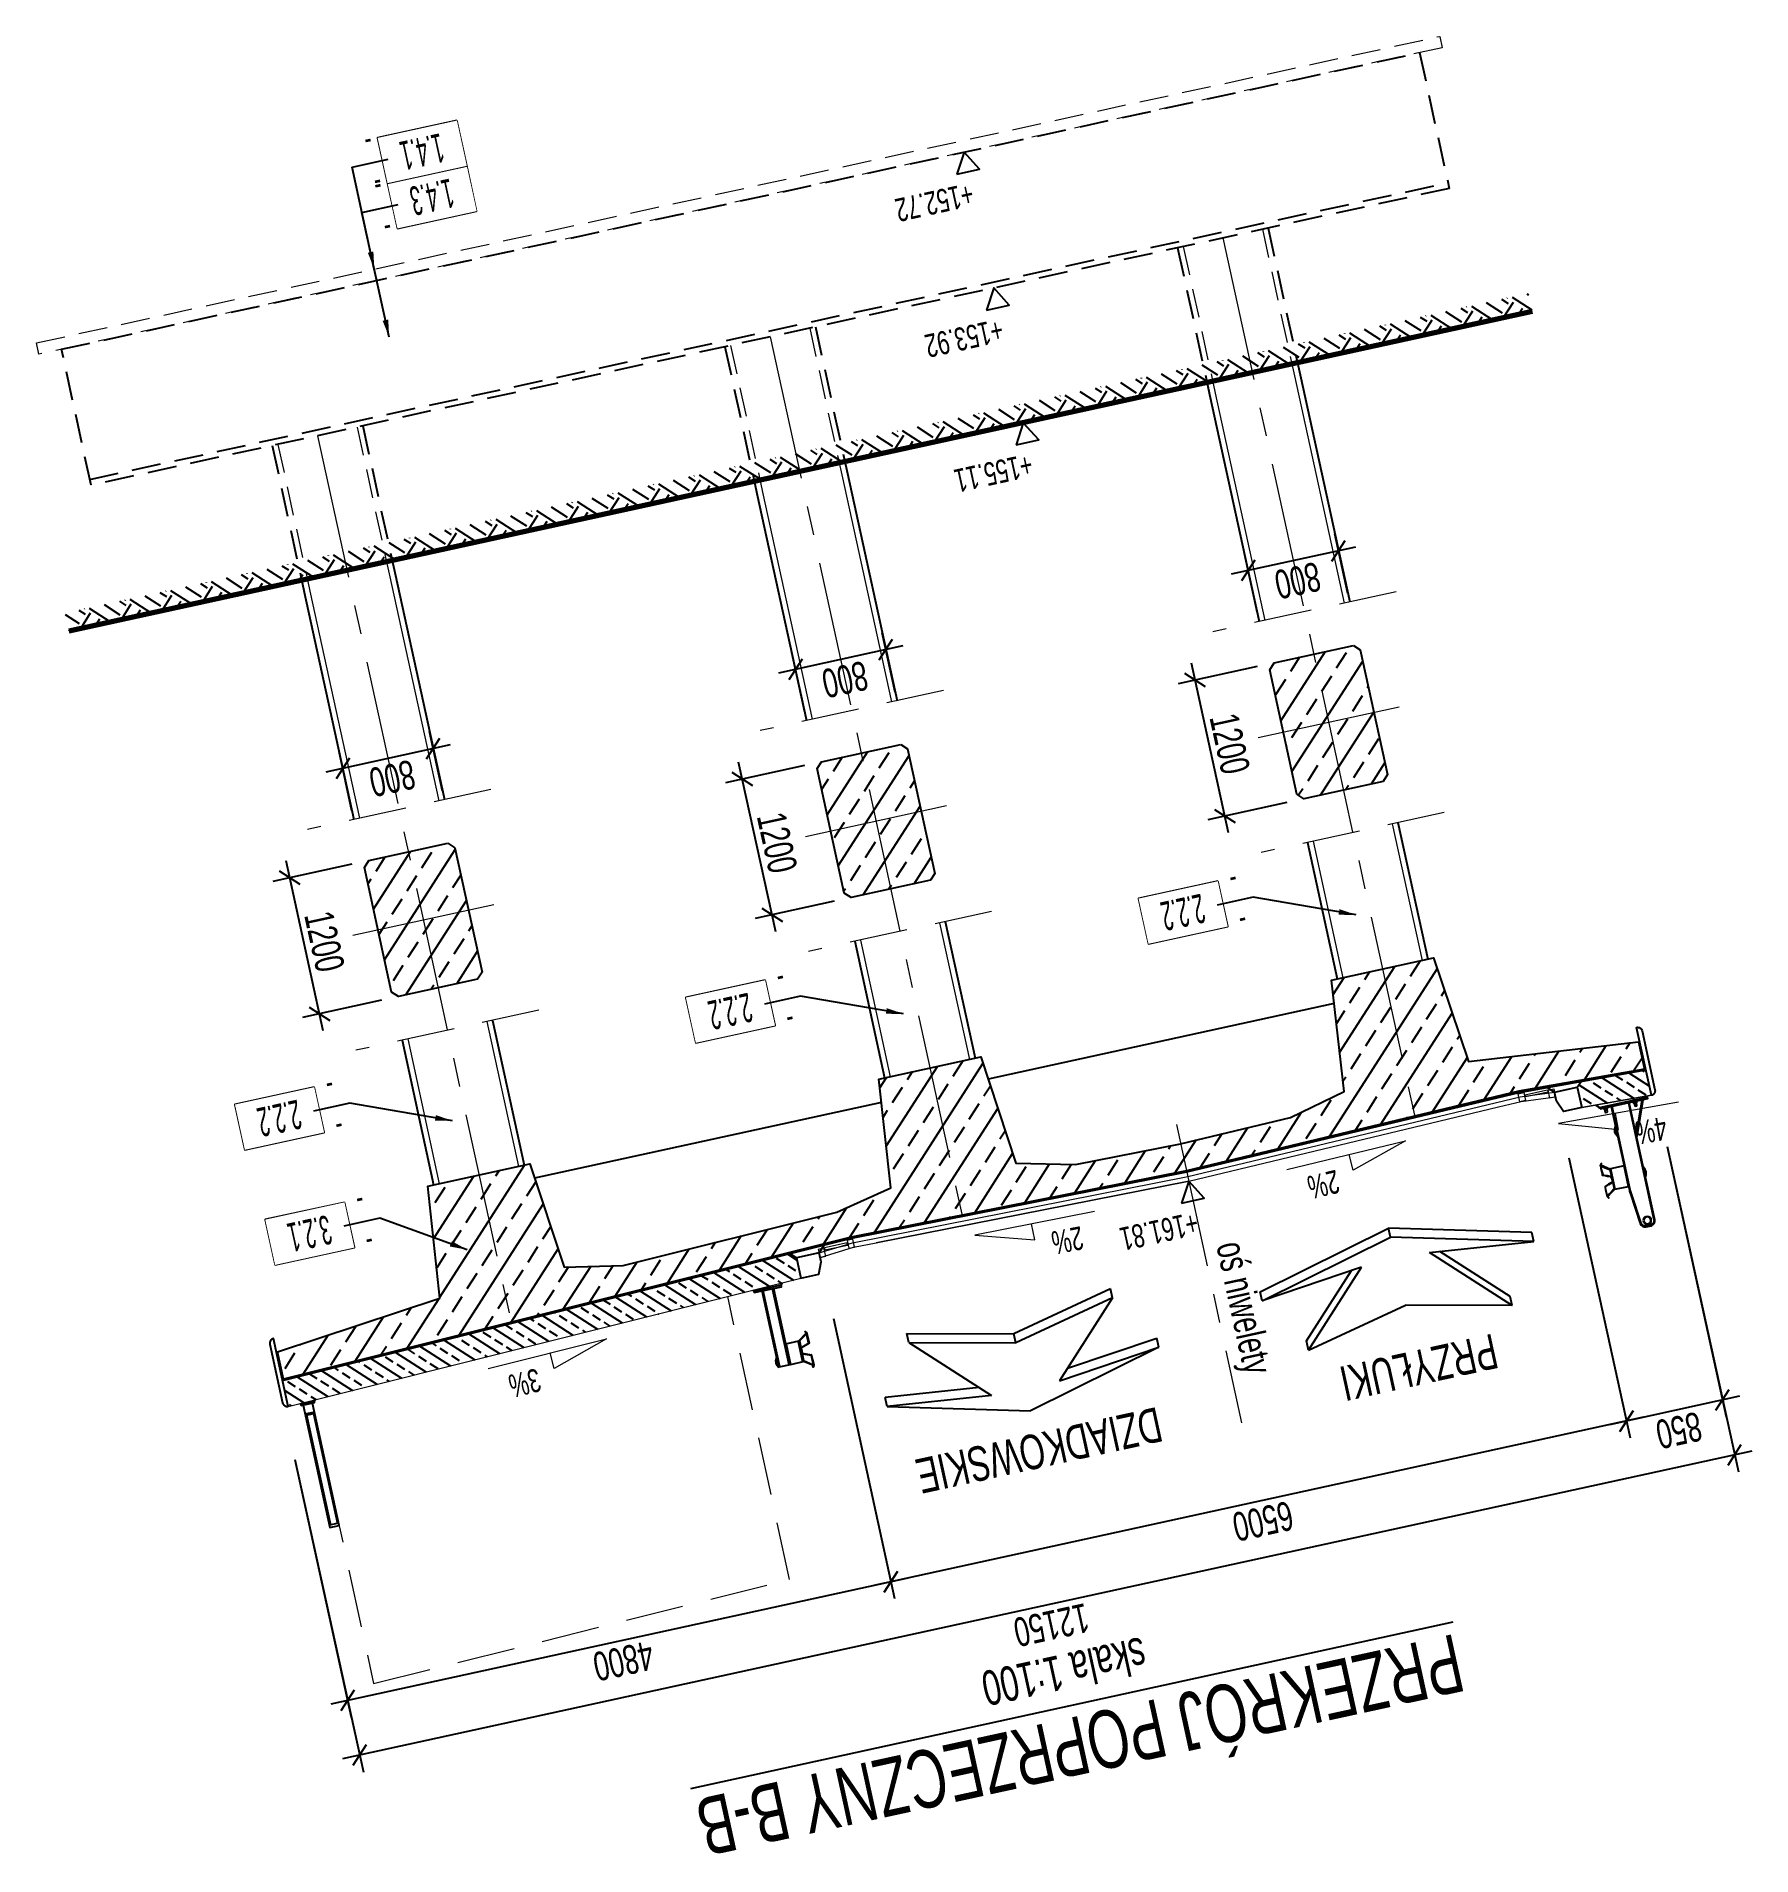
# Model space of a CAD drawing. Header units: metres. Extents: x 8416582 to 8417409, y 5771873 to 5772737.
# Drawn here: x 8416721.65 to 8416736.45, y 5772124.46 to 5772140.17 of the extents above; entities that cross this region are included whole.
import ezdxf
from ezdxf.enums import TextEntityAlignment as Align

# ---------------------------------------------------------------- set-up
doc = ezdxf.new("R2010")
doc.units = ezdxf.units.M
doc.set_wipeout_variables(frame=1)
doc.header["$PDSIZE"] = 0.05
for name, pattern in [('CENTER', [2, 1.25, -0.25, 0.25, -0.25]), ('DASHED', [0.75, 0.5, -0.25]), ('HIDDEN', [0.375, 0.25, -0.125])]:
    doc.linetypes.add(name, pattern=pattern)
for name, color, linetype in [('00RysOpi-T', 2, 'Continuous'), ('00ZieXxx-S', 7, 'Continuous'), ('AII_M_balustrady', 8, 'Continuous'), ('AII_M_bariery', 8, 'Continuous'), ('AII_M_izolacja', 8, 'Continuous'), ('AII_M_konstrukcja beton', 3, 'Continuous'), ('AII_M_krawężnik', 9, 'Continuous'), ('AII_M_opis', 1, 'Continuous'), ('AII_M_opisy do legendy', 2, 'Continuous'), ('AII_M_wyposażenie', 8, 'Continuous')]:
    doc.layers.add(name, color=color, linetype=linetype)
for name, color, linetype, lineweight in [('AII_M_konstrukcja 0.00', 8, 'Continuous', 0), ('AII_M_konstrukcja 0.18', 9, 'Continuous', 18), ('AII_M_konstrukcja 0.25', 1, 'Continuous', 25), ('AII_M_kreskowanie', 8, 'Continuous', 0), ('AII_M_linie przerywane', 9, 'DASHED', 18), ('AII_M_nawierzchnia', 9, 'Continuous', 18), ('AII_M_odwodnienie', 8, 'Continuous', 9), ('AII_M_opisy rzedne', 1, 'Continuous', 25), ('AII_M_opisy spadki', 9, 'Continuous', 18), ('AII_M_opisy wymiary', 1, 'Continuous', 25), ('AII_M_osie', 9, 'CENTER', 18), ('AII_M_skrajnia', 9, 'DASHED', 18), ('AII_M_teren projektowany', 4, 'Continuous', 70)]:
    doc.layers.add(name, color=color, linetype=linetype, lineweight=lineweight)
doc.styles.add('AII_norm.', font='CDMSIMPL.shx', dxfattribs={"width": 0.7, "bigfont": 'CDMBIGPL.shx'})
doc.styles.add('CDMSTYLE', font='CDMSIMPL.shx', dxfattribs={"width": 0.7, "bigfont": 'CDMBIGPL.shx'})
doc.dimstyles.new('CDM-ME100MM', dxfattribs={"dimscale": 0.1, "dimtxt": 2.5, "dimasz": 1.5, "dimexe": 1.5, "dimexo": 5, "dimgap": 0.5, "dimtad": 1, "dimdec": 0, "dimlfac": 1000, "dimrnd": 1, "dimzin": 9, "dimtxsty": 'CDMSTYLE', "dimblk": 'OBLIQUE', "dimcen": 2.5, "dimdle": 1.5, "dimclrd": 9, "dimclre": 9, "dimclrt": 1, "dimadec": 1, "dimazin": 2, "dimtfac": 1, "dimtdec": 0, "dimtix": 1, "dimtmove": 2, "dimatfit": 3, "dimfxl": 1, "dimtvp": 1, "dimtolj": 1, "dimtzin": 0, "dimlwd": 25, "dimlwe": 25, "dimarcsym": 0})
doc.dimstyles.new('CDM-ME100MM$7', dxfattribs={"dimscale": 0.1, "dimtxt": 2.5, "dimasz": 1.5, "dimexe": 1.5, "dimexo": 5, "dimgap": 0.5, "dimtad": 1, "dimdec": 0, "dimlfac": 1000, "dimrnd": 1, "dimzin": 9, "dimtxsty": 'CDMSTYLE', "dimblk": 'OBLIQUE', "dimcen": 2.5, "dimdle": 1.5, "dimclrd": 9, "dimclre": 9, "dimclrt": 1, "dimadec": 1, "dimazin": 2, "dimtfac": 1, "dimtdec": 0, "dimtix": 1, "dimtmove": 2, "dimatfit": 3, "dimfxl": 1, "dimtvp": 1, "dimtolj": 1, "dimtzin": 0, "dimlwd": 25, "dimlwe": 25, "dimarcsym": 0})
pattern_1 = [(327.3201, (8416727.1454, 5772150.65623), (0.0857163, 0.1336199), []), (327.3201, (8416727.16936, 5772150.54657), (0.0857163, 0.1336199), [0.079375, -0.0396875])]
pattern_2 = [(237.32008, (8416696.4665, 5772291.1259), (0.26723977, -0.17143266), []), (237.32008, (8416696.24716, 5772291.078), (0.26723977, -0.17143266), [0.15875, -0.079375])]

msp = doc.modelspace()

# ---------------------------------------------------------------- texts
at = {"layer": 'AII_M_opis', "style": 'AII_norm.', "width": 0.7}
msp.add_text('oś niwelety', height=0.25, rotation=282.32008, dxfattribs=at).set_placement((8416731.8305, 5772129.7342))
at = {"layer": 'AII_M_opis', "color": 3, "ltscale": 2, "style": 'AII_norm.', "width": 0.7}
msp.add_text('%%UPRZEKRÓJ POPRZECZNY B-B', height=0.5, rotation=192.32008, dxfattribs=at).set_placement((8416730.6043, 5772125.6627), align=Align.CENTER)
at = {"layer": 'AII_M_opis', "color": 1, "ltscale": 2, "style": 'AII_norm.', "width": 0.7}
msp.add_text('skala 1:100', height=0.3, rotation=192.32008, dxfattribs=at).set_placement((8416730.487, 5772126.2), align=Align.CENTER)
at = {"layer": 'AII_M_opisy spadki', "color": 9, "style": 'CDMSTYLE', "width": 0.7}
for s, rotation, p in [('4%', 190.02947, (8416735.5686, 5772130.8205)), ('2%', 193.46599, (8416732.735, 5772130.3547)), ('2%', 191.17432, (8416730.5289, 5772129.8729)), ('3%', 194.03859, (8416725.839, 5772128.6405))]:
    msp.add_text(s, height=0.2, rotation=rotation, dxfattribs=at).set_placement(p, align=Align.CENTER)

# ---------------------------------------------------------------- blocks, each defined once
blk = doc.blocks.new('Deska_0.6')
at = {"layer": 'AII_M_wyposażenie', "color": 0, "linetype": 'ByBlock', "lineweight": -2}
blk.add_lwpolyline([(0, 0), (0, -0.6, 0.414214), (0.04, -0.56), (0.04, -0.04, 0.414214)], format="xyb", close=True, dxfattribs=at)
blk = doc.blocks.new('Bariera')
at = {"color": 0, "linetype": 'ByBlock', "lineweight": -2}
for p, q in [((-0.165, 0.685), (-0.165, 0.505)), ((-0.069, 0.685), (-0.165, 0.685)), ((-0.161, 0.505), (-0.161, 0.685)), ((-0.05, 0.685), (-0.069, 0.685)), ((-0.054, 0.505), (-0.054, 0.685)), ((-0.05, 0.683), (-0.05, 0.687)), ((-0.05, 0.503), (-0.05, 0.683)), ((-0.042, 0.687), (-0.042, 0.013)), ((0.042, 0.687), (0.042, 0.013)), ((0.052, 0.689), (0.05, 0.687)), ((-0.165, 0.505), (-0.05, 0.505))]:
    blk.add_line(p, q, dxfattribs=at)
for points in [[(-0.25, 0.454), (-0.25, 0.538, -0.324981), (-0.245, 0.545), (-0.178, 0.566, 0.324981), (-0.173, 0.573), (-0.173, 0.593), (-0.173, 0.613, 0.324981), (-0.178, 0.62), (-0.245, 0.641, -0.324981), (-0.25, 0.648), (-0.25, 0.732, -0.15172), (-0.249, 0.736), (-0.239, 0.75), (-0.237, 0.748), (-0.246, 0.735, 0.15172), (-0.247, 0.731), (-0.247, 0.65, 0.324981), (-0.242, 0.644), (-0.175, 0.622, -0.324981), (-0.17, 0.615), (-0.17, 0.593), (-0.17, 0.571, -0.324981), (-0.175, 0.564), (-0.242, 0.542, 0.324981), (-0.247, 0.536), (-0.247, 0.455, 0.15172), (-0.246, 0.451), (-0.237, 0.438), (-0.239, 0.436), (-0.249, 0.45, -0.15172), (-0.25, 0.454, 0.15172), (-0.249, 0.45)], [(0.052, 0.689, -0.305469), (0.052, 0.605), (0.05, 0.607, 0.3), (0.05, 0.687, 0.425)]]:
    blk.add_lwpolyline(points, format="xyb", dxfattribs=at)
blk.add_lwpolyline([(-0.168, 0.685, -0.252386), (-0.165, 0.679), (-0.165, 0.507, -0.252386), (-0.168, 0.501), (-0.241, 0.453), (-0.244, 0.457), (-0.173, 0.504, 0.252386), (-0.17, 0.509), (-0.17, 0.677, 0.252386), (-0.173, 0.682), (-0.244, 0.729), (-0.241, 0.733)], format="xyb", close=True, dxfattribs=at)
blk.add_lwpolyline([(-0.05, 0.013), (-0.05, 0.687), (0.05, 0.687), (0.05, 0.013)], dxfattribs=at)
blk.add_lwpolyline([(-0.12, 0), (0.12, 0), (0.12, 0.013), (-0.12, 0.013)], close=True, dxfattribs=at)
blk = doc.blocks.new('Balustrada_1.1')
at = {"layer": 'AII_M_balustrady', "color": 0, "linetype": 'ByBlock', "lineweight": -2}
for points in [[(0.04, 0.01), (0.04, 1.09), (-0.04, 1.09), (-0.04, 0.01)], [(-0.04, 1.07), (0.04, 1.07)], [(-0.03, 0.1), (-0.03, 1.07)], [(0.03, 0.1), (0.03, 1.07)]]:
    blk.add_lwpolyline(points, dxfattribs=at)
for points in [[(-0.06, 0), (0.06, 0), (0.06, 0.01), (-0.06, 0.01)], [(-0.03, 0.09), (0.03, 0.09), (0.03, 0.1), (-0.03, 0.1)]]:
    blk.add_lwpolyline(points, close=True, dxfattribs=at)
blk = doc.blocks.new('Barieroporęcz_1.1')
at = {"layer": 'AII_M_bariery', "color": 0, "linetype": 'ByBlock', "lineweight": -2}
for p, q in [((-0.23, 0.537), (-0.23, 0.717)), ((-0.23, 0.717), (-0.11, 0.717)), ((-0.11, 0.717), (-0.11, 0.537)), ((0.052, 0.669), (0.05, 0.667)), ((-0.11, 0.537), (-0.23, 0.537)), ((-0.112, 0.275), (-0.11, 0.273)), ((0.17, 0.013), (0.05, 0.313)), ((0.161, 0.013), (0.05, 0.291)), ((-0.17, 0.013), (-0.15, 0.013)), ((0.09, 0.013), (0.11, 0.013))]:
    blk.add_line(p, q, dxfattribs=at)
for points in [[(-0.11, 0.013), (-0.11, 0.751, -0.028091), (-0.108, 0.785), (-0.08, 1.053, -0.371293), (-0.037, 1.09), (0.007, 1.09, -0.414214), (0.05, 1.047), (0.05, 0.013)], [(0.042, 0.013), (0.042, 1.047, 0.414214), (0.007, 1.082), (-0.037, 1.082, 0.361555), (-0.071, 1.053), (-0.072, 1.052), (-0.1, 0.785, 0.028091), (-0.102, 0.751), (-0.102, 0.013)], [(-0.31, 0.491), (-0.31, 0.517), (-0.31, 0.573, -0.324981), (-0.305, 0.58), (-0.268, 0.592), (-0.243, 0.6, 0.324981), (-0.238, 0.607), (-0.238, 0.627), (-0.238, 0.647, 0.324981), (-0.243, 0.653), (-0.274, 0.663), (-0.305, 0.673, -0.324981), (-0.31, 0.68), (-0.31, 0.704), (-0.31, 0.762, -0.15172), (-0.309, 0.766), (-0.299, 0.78), (-0.297, 0.778), (-0.306, 0.765, 0.15172), (-0.307, 0.761), (-0.307, 0.704), (-0.307, 0.682, 0.324981), (-0.302, 0.676), (-0.274, 0.666), (-0.24, 0.655, -0.324981), (-0.235, 0.649), (-0.235, 0.627), (-0.235, 0.605, -0.324981), (-0.24, 0.598), (-0.268, 0.589), (-0.302, 0.578, 0.324981), (-0.307, 0.571), (-0.307, 0.517), (-0.307, 0.492, 0.15172), (-0.306, 0.488), (-0.297, 0.475), (-0.299, 0.473), (-0.309, 0.487, -0.15172), (-0.31, 0.491, 0.15172), (-0.309, 0.487)], [(0.052, 0.669, -0.305469), (0.052, 0.584), (0.05, 0.587, 0.3), (0.05, 0.667)], [(-0.112, 0.275, 0.305469), (-0.112, 0.191), (-0.11, 0.193, -0.3), (-0.11, 0.273, -0.425)]]:
    blk.add_lwpolyline(points, format="xyb", dxfattribs=at)
blk.add_lwpolyline([(-0.259, 0.526), (-0.238, 0.539, 0.252386), (-0.235, 0.545), (-0.235, 0.602), (-0.235, 0.708, 0.252386), (-0.238, 0.714), (-0.265, 0.732), (-0.304, 0.757), (-0.301, 0.761), (-0.265, 0.738), (-0.233, 0.717, -0.252386), (-0.23, 0.711), (-0.23, 0.602), (-0.23, 0.542, -0.252386), (-0.233, 0.537), (-0.259, 0.52), (-0.301, 0.492), (-0.304, 0.496)], format="xyb", close=True, dxfattribs=at)
for points in [[(-0.21, 0.013), (-0.21, 0), (0.21, 0), (0.21, 0.013)], [(-0.146, 0.013), (-0.174, 0.013), (-0.174, 0.024), (-0.146, 0.024)], [(-0.17, 0.024), (-0.17, 0.05), (-0.167, 0.053), (-0.153, 0.053), (-0.15, 0.05), (-0.15, 0.024)], [(0.114, 0.013), (0.086, 0.013), (0.086, 0.024), (0.114, 0.024)], [(0.09, 0.024), (0.09, 0.05), (0.093, 0.053), (0.107, 0.053), (0.11, 0.05), (0.11, 0.024)]]:
    blk.add_lwpolyline(points, close=True, dxfattribs=at)
for radius in [0.035, 0.03]:
    blk.add_circle((-0.015, 1.039), radius, dxfattribs=at)
blk = doc.blocks.new('Kierunek_od')
at = {"layer": 'AII_M_opis', "color": 0}
for p, q in [((-0.45, 0), (0, -0.1)), ((-0.45, 0), (-0.15, -0.3)), ((-0.45, 0), (-0.45, -0.04)), ((0.45, 0), (0, -0.1)), ((0.45, 0), (0.15, -0.3)), ((0.45, 0), (0.45, -0.04)), ((-0.45, -0.04), (-0.195, -0.295)), ((0.45, -0.04), (0.195, -0.295)), ((-0.15, -0.3), (-0.6, -0.25)), ((-0.6, -0.25), (0, -0.4)), ((-0.6, -0.25), (-0.6, -0.29)), ((-0.6, -0.29), (0, -0.44)), ((0.6, -0.25), (0, -0.4)), ((0.6, -0.29), (0, -0.44)), ((0.15, -0.3), (0.6, -0.25)), ((0.6, -0.25), (0.6, -0.29)), ((0, -0.4), (0, -0.44))]:
    blk.add_line(p, q, dxfattribs=at)
at = {"layer": 'AII_M_opis', "color": 2, "style": 'AII_norm.', "width": 0.7, "flags": 4}
blk.add_attdef('KIERUNEK', text='', height=0.15, dxfattribs=at).set_placement((0, 0.175), align=Align.MIDDLE_CENTER)
blk = doc.blocks.new('Kierunek_do')
at = {"layer": 'AII_M_opis', "color": 0}
for p, q in [((-0.6, -0.15), (0, 0)), ((0.6, -0.15), (0, 0)), ((-0.15, -0.1), (-0.6, -0.15)), ((-0.195, -0.145), (-0.6, -0.19)), ((-0.6, -0.15), (-0.6, -0.19)), ((-0.45, -0.4), (-0.15, -0.1)), ((0.45, -0.4), (0.15, -0.1)), ((0.15, -0.1), (0.6, -0.15)), ((0.195, -0.145), (0.6, -0.19)), ((0.6, -0.15), (0.6, -0.19)), ((-0.45, -0.4), (0, -0.3)), ((0.45, -0.4), (0, -0.3)), ((0, -0.3), (0, -0.34)), ((-0.45, -0.44), (0, -0.34)), ((0.45, -0.44), (0, -0.34)), ((-0.45, -0.4), (-0.45, -0.44)), ((0.45, -0.4), (0.45, -0.44))]:
    blk.add_line(p, q, dxfattribs=at)
at = {"layer": 'AII_M_opis', "color": 2, "lineweight": 25, "style": 'AII_norm.', "width": 0.7, "flags": 4}
blk.add_attdef('KIERUNEK', text='', height=0.15, rotation=360, dxfattribs=at).set_placement((0, 0.175), align=Align.MIDDLE_CENTER)
blk = doc.blocks.new('A$C2EC13F79')
at = {"layer": 'AII_M_odwodnienie', "color": 0, "lineweight": -2}
for points in [[(0, -7), (5, -7), (5, 0), (0, 0)], [(26, -4.6), (31, -4.6), (31, 2.4), (26, 2.4)], [(5.5, -5), (25.5, -5), (25.5, -3), (5.5, -3)]]:
    blk.add_lwpolyline(points, close=True, dxfattribs=at)
blk = doc.blocks.new('_OBLIQUE')
at = {"color": 0, "linetype": 'ByBlock'}
blk.add_line((-0.5, -0.5), (0.5, 0.5), dxfattribs=at)
blk = doc.blocks.new('*D294')
at = {"layer": 'AII_M_opisy wymiary', "color": 9, "lineweight": 25, "transparency": 16777216}
for p, q in [((8416735.725, 5772130.586), (8416736.235, 5772128.251)), ((8416734.877, 5772130.487), (8416735.405, 5772128.07)), ((8416736.35, 5772128.43), (8416735.226, 5772128.184))]:
    blk.add_line(p, q, dxfattribs=at)
at = {"layer": 'Defpoints', "color": 0, "lineweight": 25, "transparency": 16777216}
for p in [(8416735.619, 5772131.075), (8416734.77, 5772130.976), (8416735.373, 5772128.216)]:
    blk.add_point(p, dxfattribs=at)
at = {"layer": 'AII_M_opisy wymiary', "color": 9, "lineweight": 25, "transparency": 16777216, "xscale": 0.15, "yscale": 0.15, "zscale": 0.15}
for p, rotation in [((8416736.203, 5772128.398), 12.32007894477789), ((8416735.373, 5772128.216), 192.3200789447779)]:
    blk.add_blockref('_OBLIQUE', p, dxfattribs=dict(at, rotation=rotation))
at = {"layer": 'AII_M_opisy wymiary', "color": 1, "transparency": 16777216, "insert": (8416735.826, 5772128.136), "char_height": 0.25, "attachment_point": 5, "rotation": 192.3201, "style": 'CDMSTYLE'}
blk.add_mtext('\\A1;850', dxfattribs=at)
blk = doc.blocks.new('*D295')
at = {"layer": 'AII_M_opisy wymiary', "color": 9, "lineweight": 25, "transparency": 16777216}
for p, q in [((8416734.877, 5772130.487), (8416735.405, 5772128.07)), ((8416728.527, 5772129.1), (8416729.055, 5772126.683)), ((8416735.52, 5772128.248), (8416728.876, 5772126.797))]:
    blk.add_line(p, q, dxfattribs=at)
at = {"layer": 'Defpoints', "color": 0, "lineweight": 25, "transparency": 16777216}
for p in [(8416734.77, 5772130.976), (8416728.42, 5772129.589), (8416729.023, 5772126.829)]:
    blk.add_point(p, dxfattribs=at)
at = {"layer": 'AII_M_opisy wymiary', "color": 9, "lineweight": 25, "transparency": 16777216, "xscale": 0.15, "yscale": 0.15, "zscale": 0.15}
for p, rotation in [((8416735.373, 5772128.216), 12.32007894477794), ((8416729.023, 5772126.829), 192.3200789447779)]:
    blk.add_blockref('_OBLIQUE', p, dxfattribs=dict(at, rotation=rotation))
at = {"layer": 'AII_M_opisy wymiary', "color": 1, "transparency": 16777216, "insert": (8416732.235, 5772127.352), "char_height": 0.25, "attachment_point": 5, "rotation": 192.3201, "style": 'CDMSTYLE'}
blk.add_mtext('\\A1;6500', dxfattribs=at)
blk = doc.blocks.new('*D296')
at = {"layer": 'AII_M_opisy wymiary', "color": 9, "lineweight": 25, "transparency": 16777216}
for p, q in [((8416728.527, 5772129.1), (8416729.055, 5772126.683)), ((8416723.879, 5772127.884), (8416724.365, 5772125.659)), ((8416729.169, 5772126.861), (8416724.187, 5772125.773))]:
    blk.add_line(p, q, dxfattribs=at)
at = {"layer": 'Defpoints', "color": 0, "lineweight": 25, "transparency": 16777216}
for p in [(8416728.42, 5772129.589), (8416723.772, 5772128.372), (8416724.333, 5772125.805)]:
    blk.add_point(p, dxfattribs=at)
at = {"layer": 'AII_M_opisy wymiary', "color": 9, "lineweight": 25, "transparency": 16777216, "xscale": 0.15, "yscale": 0.15, "zscale": 0.15}
for p, rotation in [((8416729.023, 5772126.829), 12.32007894477794), ((8416724.333, 5772125.805), 192.3200789447779)]:
    blk.add_blockref('_OBLIQUE', p, dxfattribs=dict(at, rotation=rotation))
at = {"layer": 'AII_M_opisy wymiary', "color": 1, "transparency": 16777216, "insert": (8416726.715, 5772126.146), "char_height": 0.25, "attachment_point": 5, "rotation": 192.3201, "style": 'CDMSTYLE'}
blk.add_mtext('\\A1;4800', dxfattribs=at)
blk = doc.blocks.new('*D291')
at = {"layer": 'AII_M_opisy wymiary', "color": 9, "lineweight": 25, "transparency": 16777216}
for p, q in [((8416735.725, 5772130.586), (8416736.339, 5772127.776)), ((8416723.879, 5772127.884), (8416724.469, 5772125.184)), ((8416736.454, 5772127.955), (8416724.29, 5772125.299))]:
    blk.add_line(p, q, dxfattribs=at)
at = {"layer": 'Defpoints', "color": 0, "lineweight": 25, "transparency": 16777216}
for p in [(8416735.619, 5772131.075), (8416723.772, 5772128.372), (8416724.437, 5772125.331)]:
    blk.add_point(p, dxfattribs=at)
at = {"layer": 'AII_M_opisy wymiary', "color": 9, "lineweight": 25, "transparency": 16777216, "xscale": 0.15, "yscale": 0.15, "zscale": 0.15}
for p, rotation in [((8416736.307, 5772127.923), 12.32007894477794), ((8416724.437, 5772125.331), 192.3200789447779)]:
    blk.add_blockref('_OBLIQUE', p, dxfattribs=dict(at, rotation=rotation))
at = {"layer": 'AII_M_opisy wymiary', "color": 1, "transparency": 16777216, "insert": (8416730.409, 5772126.456), "char_height": 0.25, "attachment_point": 5, "rotation": 192.3201, "style": 'CDMSTYLE'}
blk.add_mtext('\\A1;12150', dxfattribs=at)
blk = doc.blocks.new('00kota3')
at = {"color": 0, "linetype": 'Continuous', "lineweight": 25}
blk.add_lwpolyline([(1, 1.73), (-1, 1.73), (0, 0)], close=True, dxfattribs=at)
at = {"color": 0, "linetype": 'Continuous', "lineweight": 25, "style": 'CDMSTYLE', "width": 0.7}
blk.add_attdef('%%P000.000', (0, 2.69), '', height=2, dxfattribs=at)
blk = doc.blocks.new('OpiNum01')
at = {"layer": 'AII_M_opisy do legendy', "color": 0, "linetype": 'Continuous'}
blk.add_lwpolyline([(-3.5, -2), (3.5, -2), (3.5, 2), (-3.5, 2)], close=True, dxfattribs=at)
at = {"color": 9, "linetype": 'Continuous', "lineweight": 25, "style": 'CDMSTYLE', "width": 0.7, "flags": 1}
for tag, p in [('NAZWAPOL', (-4.1, -6.8)), ('NAZWAANG', (-4.1, -10.48)), ('SPECYF', (-4.1, -14.15)), ('ID', (-4.1, -17.82)), ('BAZA', (-4.1, -21.5)), ('RYSUNEK', (-4.1, -25.17))]:
    blk.add_attdef(tag, p, '', height=2, dxfattribs=at)
at = {"layer": 'AII_M_opisy do legendy', "linetype": 'Continuous', "lineweight": -2, "style": 'CDMSTYLE', "width": 0.5}
blk.add_attdef('NR', text='', height=2.5, dxfattribs=at).set_placement((0, 0), align=Align.MIDDLE)
at = {"color": 0, "linetype": 'Continuous'}
blk.add_wipeout([(-3.5, -2), (3.5, -2), (3.5, 2), (-3.5, 2)], dxfattribs=at).dxf.layer = 'AII_M_opisy do legendy'
blk = doc.blocks.new('OpiTxt01')
at = {"color": 0, "linetype": 'Continuous', "lineweight": 20, "style": 'CDMSTYLE', "width": 0.7}
blk.add_attdef('TEKST_GORNY', (1, 0.89), '', height=2, dxfattribs=at)
at = {"color": 0, "linetype": 'Continuous', "lineweight": -2, "style": 'CDMSTYLE', "width": 0.7}
blk.add_attdef('TEKST_DOLNY', (1.05, -2.73), '', height=2, dxfattribs=at)
blk = doc.blocks.new('*D292')
at = {"layer": 'AII_M_opisy wymiary', "color": 9, "lineweight": 25, "transparency": 16777216}
for p, q in [((8416731.937, 5772133.292), (8416731.617, 5772134.757)), ((8416732.185, 5772134.728), (8416731.503, 5772134.579)), ((8416732.441, 5772133.555), (8416731.759, 5772133.406))]:
    blk.add_line(p, q, dxfattribs=at)
at = {"layer": 'Defpoints', "color": 0, "lineweight": 25, "transparency": 16777216}
for p in [(8416732.674, 5772134.834), (8416731.649, 5772134.611), (8416732.93, 5772133.662)]:
    blk.add_point(p, dxfattribs=at)
at = {"layer": 'AII_M_opisy wymiary', "color": 9, "lineweight": 25, "transparency": 16777216, "xscale": 0.15, "yscale": 0.15, "zscale": 0.15}
for p, rotation in [((8416731.649, 5772134.611), 102.3200789447779), ((8416731.905, 5772133.438), 282.3200789447779)]:
    blk.add_blockref('_OBLIQUE', p, dxfattribs=dict(at, rotation=rotation))
at = {"layer": 'AII_M_opisy wymiary', "color": 1, "transparency": 16777216, "insert": (8416731.948, 5772134.062), "char_height": 0.25, "attachment_point": 5, "rotation": 282.3201, "style": 'CDMSTYLE'}
blk.add_mtext('\\A1;1200', dxfattribs=at)
blk = doc.blocks.new('*D293')
at = {"layer": 'AII_M_opisy wymiary', "color": 9, "lineweight": 25, "transparency": 16777216}
for p, q in [((8416732.968, 5772135.359), (8416732.856, 5772135.874)), ((8416733.035, 5772135.759), (8416731.96, 5772135.524)), ((8416732.187, 5772135.189), (8416732.075, 5772135.703))]:
    blk.add_line(p, q, dxfattribs=at)
at = {"layer": 'Defpoints', "color": 0, "lineweight": 25, "transparency": 16777216}
for p in [(8416732.107, 5772135.556), (8416733.075, 5772134.871), (8416732.294, 5772134.7)]:
    blk.add_point(p, dxfattribs=at)
at = {"layer": 'AII_M_opisy wymiary', "color": 9, "lineweight": 25, "transparency": 16777216, "xscale": 0.15, "yscale": 0.15, "zscale": 0.15}
for p, rotation in [((8416732.888, 5772135.727), 12.32007894477794), ((8416732.107, 5772135.556), 192.3200789447779)]:
    blk.add_blockref('_OBLIQUE', p, dxfattribs=dict(at, rotation=rotation))
at = {"layer": 'AII_M_opisy wymiary', "color": 1, "transparency": 16777216, "insert": (8416732.535, 5772135.471), "char_height": 0.25, "attachment_point": 5, "rotation": 192.3201, "style": 'CDMSTYLE'}
blk.add_mtext('\\A1;800', dxfattribs=at)
blk = doc.blocks.new('*D287')
at = {"layer": 'AII_M_opisy wymiary', "color": 9, "lineweight": 25, "transparency": 16777216}
for p, q in [((8416728.277, 5772133.874), (8416727.595, 5772133.725)), ((8416728.029, 5772132.438), (8416727.709, 5772133.904)), ((8416728.533, 5772132.702), (8416727.851, 5772132.553))]:
    blk.add_line(p, q, dxfattribs=at)
at = {"layer": 'Defpoints', "color": 0, "lineweight": 25, "transparency": 16777216}
for p in [(8416728.766, 5772133.981), (8416727.741, 5772133.757), (8416729.022, 5772132.809)]:
    blk.add_point(p, dxfattribs=at)
at = {"layer": 'AII_M_opisy wymiary', "color": 9, "lineweight": 25, "transparency": 16777216, "xscale": 0.15, "yscale": 0.15, "zscale": 0.15}
for p, rotation in [((8416727.741, 5772133.757), 102.3200789447779), ((8416727.997, 5772132.585), 282.3200789447779)]:
    blk.add_blockref('_OBLIQUE', p, dxfattribs=dict(at, rotation=rotation))
at = {"layer": 'AII_M_opisy wymiary', "color": 1, "transparency": 16777216, "insert": (8416728.04, 5772133.208), "char_height": 0.25, "attachment_point": 5, "rotation": 282.3201, "style": 'CDMSTYLE'}
blk.add_mtext('\\A1;1200', dxfattribs=at)
blk = doc.blocks.new('*D288')
at = {"layer": 'AII_M_opisy wymiary', "color": 9, "lineweight": 25, "transparency": 16777216}
for p, q in [((8416729.061, 5772134.506), (8416728.948, 5772135.02)), ((8416729.127, 5772134.906), (8416728.052, 5772134.671)), ((8416728.279, 5772134.335), (8416728.167, 5772134.849))]:
    blk.add_line(p, q, dxfattribs=at)
at = {"layer": 'Defpoints', "color": 0, "lineweight": 25, "transparency": 16777216}
for p in [(8416728.199, 5772134.703), (8416729.167, 5772134.017), (8416728.386, 5772133.847)]:
    blk.add_point(p, dxfattribs=at)
at = {"layer": 'AII_M_opisy wymiary', "color": 9, "lineweight": 25, "transparency": 16777216, "xscale": 0.15, "yscale": 0.15, "zscale": 0.15}
for p, rotation in [((8416728.98, 5772134.874), 12.32007894477794), ((8416728.199, 5772134.703), 192.3200789447779)]:
    blk.add_blockref('_OBLIQUE', p, dxfattribs=dict(at, rotation=rotation))
at = {"layer": 'AII_M_opisy wymiary', "color": 1, "transparency": 16777216, "insert": (8416728.627, 5772134.617), "char_height": 0.25, "attachment_point": 5, "rotation": 192.3201, "style": 'CDMSTYLE'}
blk.add_mtext('\\A1;800', dxfattribs=at)
blk = doc.blocks.new('*D289')
at = {"layer": 'AII_M_opisy wymiary', "color": 9, "lineweight": 25, "transparency": 16777216}
for p, q in [((8416724.122, 5772131.585), (8416723.802, 5772133.05)), ((8416724.369, 5772133.021), (8416723.687, 5772132.872)), ((8416724.625, 5772131.848), (8416723.943, 5772131.699))]:
    blk.add_line(p, q, dxfattribs=at)
at = {"layer": 'Defpoints', "color": 0, "lineweight": 25, "transparency": 16777216}
for p in [(8416724.858, 5772133.127), (8416723.834, 5772132.904), (8416725.114, 5772131.955)]:
    blk.add_point(p, dxfattribs=at)
at = {"layer": 'AII_M_opisy wymiary', "color": 9, "lineweight": 25, "transparency": 16777216, "xscale": 0.15, "yscale": 0.15, "zscale": 0.15}
for p, rotation in [((8416723.834, 5772132.904), 102.3200789447779), ((8416724.09, 5772131.731), 282.3200789447779)]:
    blk.add_blockref('_OBLIQUE', p, dxfattribs=dict(at, rotation=rotation))
at = {"layer": 'AII_M_opisy wymiary', "color": 1, "transparency": 16777216, "insert": (8416724.133, 5772132.355), "char_height": 0.25, "attachment_point": 5, "rotation": 282.3201, "style": 'CDMSTYLE'}
blk.add_mtext('\\A1;1200', dxfattribs=at)
blk = doc.blocks.new('*D290')
at = {"layer": 'AII_M_opisy wymiary', "color": 9, "lineweight": 25, "transparency": 16777216}
for p, q in [((8416725.153, 5772133.652), (8416725.04, 5772134.167)), ((8416725.219, 5772134.052), (8416724.144, 5772133.817)), ((8416724.371, 5772133.482), (8416724.259, 5772133.996))]:
    blk.add_line(p, q, dxfattribs=at)
at = {"layer": 'Defpoints', "color": 0, "lineweight": 25, "transparency": 16777216}
for p in [(8416724.291, 5772133.849), (8416725.259, 5772133.164), (8416724.478, 5772132.993)]:
    blk.add_point(p, dxfattribs=at)
at = {"layer": 'AII_M_opisy wymiary', "color": 9, "lineweight": 25, "transparency": 16777216, "xscale": 0.15, "yscale": 0.15, "zscale": 0.15}
for p, rotation in [((8416725.072, 5772134.02), 12.32007894477794), ((8416724.291, 5772133.849), 192.3200789447779)]:
    blk.add_blockref('_OBLIQUE', p, dxfattribs=dict(at, rotation=rotation))
at = {"layer": 'AII_M_opisy wymiary', "color": 1, "transparency": 16777216, "insert": (8416724.719, 5772133.764), "char_height": 0.25, "attachment_point": 5, "rotation": 192.3201, "style": 'CDMSTYLE'}
blk.add_mtext('\\A1;800', dxfattribs=at)

# ---------------------------------------------------------------- dimensions: what is measured, and where the dimension line sits
at = {"layer": 'AII_M_opisy wymiary'}
for base, p1, p2, angle, picture, middle in [((8416732.1066, 5772135.5563), (8416733.0751, 5772134.871), (8416732.2935, 5772134.7003), 192.32008, '*D293', (8416732.5347, 5772135.4707)), ((8416728.1987, 5772134.7028), (8416729.1672, 5772134.0175), (8416728.3857, 5772133.8468), 192.32008, '*D288', (8416728.6268, 5772134.6172)), ((8416731.6493, 5772134.6107), (8416732.9297, 5772133.6621), (8416732.6737, 5772134.8345), 282.32008, '*D292', (8416731.9483, 5772134.0619)), ((8416724.2908, 5772133.8493), (8416725.2593, 5772133.164), (8416724.4778, 5772132.9933), 192.32008, '*D290', (8416724.7189, 5772133.7637)), ((8416727.7414, 5772133.7572), (8416729.0218, 5772132.8086), (8416728.7658, 5772133.981), 282.32008, '*D287', (8416728.0404, 5772133.2084)), ((8416723.8335, 5772132.9038), (8416725.1139, 5772131.9551), (8416724.8579, 5772133.1275), 282.32008, '*D289', (8416724.1325, 5772132.3549)), ((8416724.4369, 5772125.3305), (8416735.6187, 5772131.0747), (8416723.7725, 5772128.3724), 192.32008, '*D291', (8416730.4093, 5772126.4558)), ((8416735.373, 5772128.2163), (8416735.6187, 5772131.0747), (8416734.7703, 5772130.9758), 192.32008, '*D294', (8416735.8255, 5772128.136)), ((8416729.0227, 5772126.8293), (8416734.7703, 5772130.9758), (8416728.42, 5772129.5889), 192.32008, '*D295', (8416732.2351, 5772127.3518)), ((8416724.3332, 5772125.8051), (8416728.42, 5772129.5889), (8416723.7725, 5772128.3724), 192.32008, '*D296', (8416726.7153, 5772126.1463))]:
    dim = msp.add_linear_dim(base=base, p1=p1, p2=p2, angle=angle, dimstyle='CDM-ME100MM', dxfattribs=at)
    dim.commit()
    dim.dimension.update_dxf_attribs({"geometry": picture, "text_midpoint": middle})

# ---------------------------------------------------------------- hatches: boundary and pattern name
at = {"layer": '00ZieXxx-S', "linetype": 'Continuous'}
h = msp.add_hatch(dxfattribs=at)
h.set_pattern_fill('EARTH', color=8, scale=0.04, angle=-288.35154, style=0)
h.set_pattern_definition([(237.32008, (8416678.16632, 5772285.89773), (0.0766457, -0.35093794), [0.254, -0.254]), (237.32008, (8416678.2465, 5772285.8463), (0.0766457, -0.35093794), [0.254, -0.254]), (237.32008, (8416678.32667, 5772285.79488), (0.0766457, -0.35093794), [0.254, -0.254]), (327.32008, (8416678.33625, 5772285.751), (0.35093794, 0.0766457), [0.254, -0.254]), (327.32008, (8416678.28482, 5772285.67084), (0.35093794, 0.0766457), [0.254, -0.254]), (327.32008, (8416678.23339, 5772285.59066), (0.35093794, 0.0766457), [0.254, -0.254])])
h.paths.add_polyline_path([(8416721.8922, 5772135.189), (8416721.9264, 5772135.0327), (8416734.5588, 5772137.7916), (8416734.5247, 5772137.9479)])
at = {"layer": 'AII_M_kreskowanie', "lineweight": 25}
h = msp.add_hatch(dxfattribs=at)
h.set_pattern_fill('ANSI33', color=256, scale=0.05, angle=-333.35154)
h.set_pattern_definition(pattern_2)
h.paths.add_polyline_path([(8416733.0156, 5772134.9091), (8416733.0751, 5772134.871), (8416733.3098, 5772133.7963), (8416733.2716, 5772133.7368), (8416732.5878, 5772133.5874), (8416732.5282, 5772133.6256), (8416732.2935, 5772134.7003), (8416732.3317, 5772134.7598)])
h = msp.add_hatch(dxfattribs=at)
h.set_pattern_fill('ANSI33', color=256, scale=0.05, angle=-333.35154)
h.set_pattern_definition(pattern_2)
h.paths.add_polyline_path([(8416729.1077, 5772134.0556), (8416729.1672, 5772134.0175), (8416729.4019, 5772132.9428), (8416729.3638, 5772132.8833), (8416728.6799, 5772132.7339), (8416728.6204, 5772132.7721), (8416728.3857, 5772133.8468), (8416728.4238, 5772133.9063)])
h = msp.add_hatch(dxfattribs=at)
h.set_pattern_fill('ANSI33', color=256, scale=0.05, angle=-333.35154)
h.set_pattern_definition(pattern_2)
h.paths.add_polyline_path([(8416725.1998, 5772133.2022), (8416725.2593, 5772133.164), (8416725.4941, 5772132.0893), (8416725.4559, 5772132.0298), (8416724.772, 5772131.8804), (8416724.7125, 5772131.9186), (8416724.4778, 5772132.9933), (8416724.5159, 5772133.0528)])
h = msp.add_hatch(dxfattribs=at)
h.set_pattern_fill('ANSI33', color=256, scale=0.05, angle=-333.35154)
h.set_pattern_definition([(237.3201, (8416727.1454, 5772150.65623), (0.2672398, -0.1714327), []), (237.3201, (8416726.92607, 5772150.60833), (0.2672398, -0.1714327), [0.15875, -0.079375])])
h.paths.add_polyline_path([(8416735.5284, 5772131.2539), (8416734.4443, 5772131.0622), (8416731.5748, 5772130.3751), (8416728.6802, 5772129.8033), (8416723.7788, 5772128.5778), (8416723.7276, 5772128.8123), (8416725.1309, 5772129.2765), (8416725.0272, 5772130.2433), (8416725.9065, 5772130.4353), (8416726.2034, 5772129.5446), (8416726.7121, 5772129.5585), (8416728.5562, 5772130.0196), (8416729.0225, 5772130.2276), (8416728.9199, 5772131.1664), (8416729.7992, 5772131.3584), (8416730.1019, 5772130.4409), (8416730.616, 5772130.4303), (8416731.5236, 5772130.6096), (8416732.472, 5772130.8367), (8416732.9349, 5772131.0606), (8416732.8276, 5772132.0208), (8416733.7068, 5772132.2129), (8416734.0098, 5772131.318), (8416735.4772, 5772131.4884)])
h = msp.add_hatch(dxfattribs=at)
h.set_pattern_fill('ANSI33', color=256, scale=0.025, angle=-243.35154)
h.set_pattern_definition(pattern_1)
h.paths.add_polyline_path([(8416734.9486, 5772131.0966), (8416734.987, 5772130.9208), (8416735.5882, 5772131.0271), (8416735.5404, 5772131.2459), (8416734.9809, 5772131.147)])
h = msp.add_hatch(dxfattribs=at)
h.set_pattern_fill('ANSI33', color=256, scale=0.025, angle=-243.35154)
h.set_pattern_definition(pattern_1)
h.paths.add_polyline_path([(8416723.8201, 5772128.3419), (8416723.7712, 5772128.5656), (8416728.1509, 5772129.6607), (8416728.2075, 5772129.6243), (8416728.2459, 5772129.4485)])

# ---------------------------------------------------------------- linework, layer by layer
at = {"layer": 'AII_M_balustrady', "color": 8}
for points in [[(8416723.9174, 5772128.3662), (8416723.929, 5772128.3588)], [(8416724.0462, 5772128.3844), (8416724.0569, 5772128.4011)]]:
    msp.add_lwpolyline(points, dxfattribs=at)
at = {"layer": 'AII_M_bariery', "color": 8}
for points in [[(8416735.5509, 5772131.0103), (8416735.5582, 5772131.0218)], [(8416735.1073, 5772130.942), (8416735.1406, 5772130.9207)], [(8416727.8288, 5772129.3442), (8416727.8404, 5772129.3368)], [(8416728.0749, 5772129.388), (8416728.0884, 5772129.4091)]]:
    msp.add_lwpolyline(points, dxfattribs=at)
at = {"layer": 'AII_M_izolacja', "linetype": 'HIDDEN', "ltscale": 0.5, "const_width": 0.01}
msp.add_lwpolyline([(8416723.7227, 5772128.8112), (8416723.775, 5772128.5717), (8416728.6813, 5772129.7984), (8416731.5759, 5772130.3702), (8416734.4454, 5772131.0573), (8416735.5344, 5772131.2499), (8416735.4821, 5772131.4895)], dxfattribs=at)
at = {"layer": 'AII_M_izolacja'}
msp.add_lwpolyline([(8416723.7712, 5772128.5656), (8416728.6823, 5772129.7936), (8416731.577, 5772130.3654), (8416734.4465, 5772131.0525), (8416735.5404, 5772131.2459)], dxfattribs=at)
at = {"layer": 'AII_M_konstrukcja 0.00', "linetype": 'HIDDEN'}
for points in [[(8416732.2308, 5772138.5023), (8416732.5074, 5772137.2361)], [(8416731.547, 5772138.3529), (8416731.8235, 5772137.0867)], [(8416728.323, 5772137.6488), (8416728.5995, 5772136.3826)], [(8416727.6391, 5772137.4994), (8416727.9156, 5772136.2333)], [(8416724.4151, 5772136.7953), (8416724.6916, 5772135.5291)], [(8416723.7312, 5772136.6459), (8416724.0077, 5772135.3798)]]:
    msp.add_lwpolyline(points, dxfattribs=at)
at = {"layer": 'AII_M_konstrukcja 0.00'}
for points in [[(8416732.5074, 5772137.2361), (8416732.9356, 5772135.2756)], [(8416731.8235, 5772137.0867), (8416732.2517, 5772135.1262)], [(8416728.5995, 5772136.3826), (8416729.0277, 5772134.4221)], [(8416727.9156, 5772136.2333), (8416728.3438, 5772134.2727)], [(8416724.6916, 5772135.5291), (8416725.1198, 5772133.5686)], [(8416724.0077, 5772135.3798), (8416724.4359, 5772133.4192)], [(8416733.3517, 5772133.3703), (8416733.6091, 5772132.1915)], [(8416732.6678, 5772133.221), (8416732.9252, 5772132.0422)], [(8416729.4438, 5772132.5168), (8416729.7015, 5772131.3371)], [(8416728.7599, 5772132.3675), (8416729.0176, 5772131.1877)], [(8416725.5359, 5772131.6633), (8416725.8088, 5772130.414)], [(8416724.852, 5772131.514), (8416725.1249, 5772130.2646)]]:
    msp.add_lwpolyline(points, dxfattribs=at)
at = {"layer": 'AII_M_konstrukcja 0.18', "linetype": 'HIDDEN'}
msp.add_lwpolyline([(8416733.7822, 5772140.0694), (8416721.6678, 5772137.4236), (8416721.6465, 5772137.5213), (8416733.7608, 5772140.1671)], close=True, dxfattribs=at)
at = {"layer": 'AII_M_konstrukcja 0.25', "linetype": 'HIDDEN'}
msp.add_lwpolyline([(8416733.8429, 5772138.8543), (8416722.1192, 5772136.2939), (8416721.8632, 5772137.4662), (8416733.5868, 5772140.0267)], close=True, dxfattribs=at)
for points in [[(8416722.1084, 5772136.3433), (8416733.8321, 5772138.9038)], [(8416732.2797, 5772138.5129), (8416732.5562, 5772137.2468)], [(8416731.4981, 5772138.3422), (8416731.7747, 5772137.0761)], [(8416728.3718, 5772137.6594), (8416728.6483, 5772136.3933)], [(8416727.5902, 5772137.4887), (8416727.8668, 5772136.2226)], [(8416724.4639, 5772136.806), (8416724.7405, 5772135.5398)], [(8416723.6824, 5772136.6353), (8416723.9589, 5772135.3691)]]:
    msp.add_lwpolyline(points, dxfattribs=at)
at = {"layer": 'AII_M_konstrukcja 0.25'}
for points in [[(8416732.5562, 5772137.2468), (8416732.9844, 5772135.2863)], [(8416731.7747, 5772137.0761), (8416732.2028, 5772135.1156)], [(8416728.6483, 5772136.3933), (8416729.0765, 5772134.4328)], [(8416727.8668, 5772136.2226), (8416728.2949, 5772134.2621)], [(8416724.7405, 5772135.5398), (8416725.1686, 5772133.5793)], [(8416723.9589, 5772135.3691), (8416724.3871, 5772133.4086)], [(8416733.4005, 5772133.381), (8416733.658, 5772132.2022)], [(8416732.6189, 5772133.2103), (8416732.8764, 5772132.0315)], [(8416729.4926, 5772132.5275), (8416729.7503, 5772131.3477)], [(8416728.7111, 5772132.3568), (8416728.9687, 5772131.177)], [(8416732.85, 5772131.82), (8416729.8622, 5772131.1674)], [(8416725.5848, 5772131.674), (8416725.8576, 5772130.4246)], [(8416724.8032, 5772131.5033), (8416725.076, 5772130.2539)], [(8416728.9417, 5772130.9664), (8416725.9474, 5772130.3124)]]:
    msp.add_lwpolyline(points, dxfattribs=at)
at = {"layer": 'AII_M_konstrukcja beton'}
for points in [[(8416733.0156, 5772134.9091), (8416733.0751, 5772134.871), (8416733.3098, 5772133.7963), (8416733.2716, 5772133.7368), (8416732.5878, 5772133.5874), (8416732.5282, 5772133.6256), (8416732.2935, 5772134.7003), (8416732.3317, 5772134.7598)], [(8416729.1077, 5772134.0556), (8416729.1672, 5772134.0175), (8416729.4019, 5772132.9428), (8416729.3638, 5772132.8833), (8416728.6799, 5772132.7339), (8416728.6204, 5772132.7721), (8416728.3857, 5772133.8468), (8416728.4238, 5772133.9063)], [(8416725.1998, 5772133.2022), (8416725.2593, 5772133.164), (8416725.4941, 5772132.0893), (8416725.4559, 5772132.0298), (8416724.772, 5772131.8804), (8416724.7125, 5772131.9186), (8416724.4778, 5772132.9933), (8416724.5159, 5772133.0528)]]:
    msp.add_lwpolyline(points, close=True, dxfattribs=at)
msp.add_lwpolyline([(8416735.5284, 5772131.2539), (8416734.4443, 5772131.0622), (8416731.5748, 5772130.3751), (8416728.6802, 5772129.8033), (8416723.7788, 5772128.5778), (8416723.7276, 5772128.8123), (8416725.1301, 5772129.2763), (8416725.0272, 5772130.2433), (8416725.9065, 5772130.4353), (8416726.2034, 5772129.5446), (8416726.7121, 5772129.5585), (8416728.5562, 5772130.0196), (8416729.0225, 5772130.2276), (8416728.9199, 5772131.1664), (8416729.7992, 5772131.3584), (8416730.1019, 5772130.4409), (8416730.616, 5772130.4303), (8416731.5236, 5772130.6096), (8416732.472, 5772130.8367), (8416732.9349, 5772131.0606), (8416732.8276, 5772132.0208), (8416733.7068, 5772132.2129), (8416734.0103, 5772131.3181), (8416735.4772, 5772131.4884), (8416735.5284, 5772131.2539)], dxfattribs=at)
at = {"layer": 'AII_M_krawężnik', "color": 8}
for points in [[(8416734.9486, 5772131.0966), (8416734.9809, 5772131.147)], [(8416734.6887, 5772131.0953), (8416734.7532, 5772131.0539)], [(8416728.4029, 5772129.667), (8416728.4462, 5772129.7345)], [(8416728.1509, 5772129.6607), (8416728.2075, 5772129.6243)]]:
    msp.add_lwpolyline(points, dxfattribs=at)
at = {"layer": 'AII_M_krawężnik'}
for points in [[(8416734.7532, 5772131.0539), (8416734.9486, 5772131.0966), (8416734.987, 5772130.9208), (8416734.8307, 5772130.8866), (8416734.7703, 5772130.9758)], [(8416728.4029, 5772129.667), (8416728.2075, 5772129.6243), (8416728.2459, 5772129.4485), (8416728.4022, 5772129.4826), (8416728.42, 5772129.5889)]]:
    msp.add_lwpolyline(points, close=True, dxfattribs=at)
at = {"layer": 'AII_M_linie przerywane'}
for points in [[(8416733.3843, 5772135.3736), (8416731.8029, 5772135.0282)], [(8416729.4764, 5772134.5201), (8416727.895, 5772134.1747)], [(8416725.5686, 5772133.6666), (8416723.9872, 5772133.3212)], [(8416733.8004, 5772133.4683), (8416732.219, 5772133.123)], [(8416729.8926, 5772132.6148), (8416728.3111, 5772132.2695)], [(8416725.9847, 5772131.7614), (8416724.4033, 5772131.416)]]:
    msp.add_lwpolyline(points, dxfattribs=at)
at = {"layer": 'AII_M_nawierzchnia', "color": 8}
msp.add_lwpolyline([(8416728.4029, 5772129.667), (8416728.6909, 5772129.7545), (8416731.5855, 5772130.3263), (8416734.455, 5772131.0134), (8416734.7532, 5772131.0539)], dxfattribs=at)
at = {"layer": 'AII_M_nawierzchnia'}
for points in [[(8416728.4114, 5772129.6279), (8416728.6994, 5772129.7154), (8416728.8956, 5772129.7542), (8416731.5941, 5772130.2872), (8416734.269, 5772130.9277), (8416734.4635, 5772130.9743), (8416734.7617, 5772131.0149)], [(8416734.987, 5772130.9208), (8416735.5882, 5772131.0271)], [(8416723.8201, 5772128.3419), (8416728.2459, 5772129.4485)]]:
    msp.add_lwpolyline(points, dxfattribs=at)
at = {"layer": 'AII_M_opisy spadki'}
for p, q in [((8416735.5882, 5772131.0271), (8416734.987, 5772130.9208)), ((8416731.5941, 5772130.2872), (8416734.269, 5772130.9277)), ((8416731.5941, 5772130.2872), (8416728.8956, 5772129.7542)), ((8416723.8201, 5772128.3419), (8416728.2459, 5772129.4485))]:
    msp.add_line(p, q, dxfattribs=at)
at = {"layer": 'AII_M_opisy spadki', "color": 9}
for points in [[(8416735.8236, 5772130.9672), (8416734.7864, 5772130.7837), (8416735.3031, 5772130.7329), (8416735.3031, 5772130.7329), (8416735.2787, 5772130.8708)], [(8416732.4426, 5772130.3876), (8416733.467, 5772130.6329), (8416733.0133, 5772130.3803), (8416733.0133, 5772130.3803), (8416732.9807, 5772130.5164)], [(8416730.7809, 5772130.0246), (8416729.7475, 5772129.8205), (8416730.2652, 5772129.7801), (8416730.2652, 5772129.7801), (8416730.2381, 5772129.9174)], [(8416725.5463, 5772128.6704), (8416726.5682, 5772128.9259), (8416726.1171, 5772128.6688), (8416726.1171, 5772128.6688), (8416726.0831, 5772128.8046)]]:
    msp.add_lwpolyline(points, dxfattribs=at)
at = {"layer": 'AII_M_osie'}
for points in [[(8416731.8889, 5772138.4276), (8416733.5757, 5772130.7041)], [(8416727.981, 5772137.5741), (8416729.6681, 5772129.8497)], [(8416724.0731, 5772136.7206), (8416725.7754, 5772128.9266)], [(8416732.193, 5772134.1153), (8416733.4103, 5772134.3812)], [(8416728.2852, 5772133.2619), (8416729.5024, 5772133.5277)], [(8416724.3773, 5772132.4084), (8416725.5946, 5772132.6742)], [(8416731.4874, 5772130.7757), (8416732.0495, 5772128.2017)]]:
    msp.add_lwpolyline(points, dxfattribs=at)
at = {"layer": 'AII_M_skrajnia'}
msp.add_lwpolyline([(8416724.0239, 5772128.3928), (8416724.5574, 5772125.9504), (8416728.1485, 5772126.8483), (8416727.615, 5772129.2907)], dxfattribs=at)
at = {"layer": 'AII_M_teren projektowany', "linetype": 'Continuous'}
msp.add_lwpolyline([(8416734.5588, 5772137.7916), (8416721.9264, 5772135.0327)], dxfattribs=at)

# ---------------------------------------------------------------- block references
at = {"layer": 'AII_M_balustrady', "rotation": 192.3200789447779}
msp.add_blockref('Balustrada_1.1', (8416723.9876, 5772128.3716), dxfattribs=at)
at = {"layer": 'AII_M_bariery', "xscale": -1, "rotation": 192.3200786024617}
msp.add_blockref('Barieroporęcz_1.1', (8416735.3457, 5772130.9655), dxfattribs=at)
at = {"layer": 'AII_M_bariery', "rotation": 192.3200789447779}
msp.add_blockref('Bariera', (8416727.9576, 5772129.3624), dxfattribs=at)
at = {"layer": 'AII_M_odwodnienie', "color": 140, "lineweight": 18, "zscale": 0.009999999999999997}
for p, xscale, yscale, rotation in [((8416734.4538, 5772130.9719), -0.009999999999999995, 0.01, 192.3200789618469), ((8416728.7092, 5772129.7173), 0.009999999999999997, 0.009999999999999997, 192.3200789447779)]:
    msp.add_blockref('A$C2EC13F79', p, dxfattribs=dict(at, xscale=xscale, yscale=yscale, rotation=rotation))
at = {"layer": 'AII_M_opis'}
ref = msp.add_blockref('Kierunek_od', (8416733.5069, 5772129.0207), dxfattribs=dict(at, xscale=2, yscale=2, zscale=2, rotation=192.3200789447779))
ref.add_attrib('KIERUNEK', 'PRZYŁUKI', dxfattribs={"color": 2, "height": 0.3, "rotation": 192.32008, "style": 'AII_norm.', "width": 0.7}).set_placement((8416733.5816, 5772128.6787), align=Align.MIDDLE_CENTER)
ref = msp.add_blockref('Kierunek_do', (8416730.2285, 5772128.3047), dxfattribs=dict(at, xscale=2, yscale=2, zscale=2, rotation=192.3200789447779))
ref.add_attrib('KIERUNEK', 'DZIADKOWSKIE', dxfattribs={"color": 2, "lineweight": 25, "height": 0.3, "rotation": 192.32008, "style": 'AII_norm.', "width": 0.7}).set_placement((8416730.3031, 5772127.9627), align=Align.MIDDLE_CENTER)
at = {"layer": 'AII_M_opisy rzedne', "color": 1, "linetype": 'Continuous', "xscale": 0.1, "yscale": 0.1, "zscale": 0.1, "rotation": 192.3200789447779}
for p, values in [((8416729.6545, 5772139.1679), {'%%P000.000': '+152.72'}), ((8416729.9105, 5772137.9955), {'%%P000.000': '+153.92'}), ((8416730.1647, 5772136.8319), {'%%P000.000': '+155.11'}), ((8416731.5941, 5772130.2872), {'%%P000.000': '+161.81'})]:
    msp.add_blockref('00kota3', p, dxfattribs=at).add_auto_attribs(values)
at = {"layer": 'AII_M_wyposażenie', "xscale": -1, "rotation": 192.3200786024617}
msp.add_blockref('Deska_0.6', (8416735.5882, 5772131.0271), dxfattribs=at)
at = {"layer": 'AII_M_wyposażenie', "rotation": 192.3200789447779}
msp.add_blockref('Deska_0.6', (8416723.8201, 5772128.3419), dxfattribs=at)

msp.set_redraw_order([(e.dxf.handle, doc.entitydb.next_handle()) for e in msp.query("TEXT MTEXT ATTDEF DIMENSION ARC_DIMENSION")])  # texts and dimensions are drawn at this point

# ---------------------------------------------------------------- next in the draw order: block references
at = {"layer": '00RysOpi-T', "color": 1, "linetype": 'Continuous', "lineweight": 0, "rotation": 192.3200789447779}
for p, xscale, yscale, zscale, values in [((8416725.0627, 5772138.7795), 0.1, 0.1, 0.1, {'NR': '1.4.3'}), ((8416731.546, 5772132.6048), 0.09999999999999998, 0.09999999999999998, 0.09999999999999998, {'NR': '2.2.2'}), ((8416727.6383, 5772131.7503), 0.09999999999999998, 0.09999999999999998, 0.09999999999999998, {'NR': '2.2.2'}), ((8416723.7456, 5772130.8272), 0.09999999999999999, 0.09999999999999999, 0.09999999999999999, {'NR': '2.2.2'}), ((8416724.0068, 5772129.8334), 0.1, 0.1, 0.1, {'NR': '3.2.1'})]:
    msp.add_blockref('OpiNum01', p, dxfattribs=dict(at, xscale=xscale, yscale=yscale, zscale=zscale)).add_auto_attribs(values)

# ---------------------------------------------------------------- next in the draw order: block references
at = {"layer": 'Defpoints', "color": 250, "linetype": 'Continuous', "lineweight": 0, "rotation": 192.3200789447779}
for p, xscale, yscale, zscale in [((8416724.7696, 5772138.7155), 0.1, 0.1, 0.1), ((8416732.1517, 5772132.7371), 0.09999999999999998, 0.09999999999999998, 0.09999999999999998), ((8416728.244, 5772131.8826), 0.09999999999999998, 0.09999999999999998, 0.09999999999999998), ((8416724.3513, 5772130.9595), 0.09999999999999999, 0.09999999999999999, 0.09999999999999999), ((8416724.6125, 5772129.9657), 0.1, 0.1, 0.1)]:
    msp.add_blockref('OpiTxt01', p, dxfattribs=dict(at, xscale=xscale, yscale=yscale, zscale=zscale)).add_auto_attribs({'TEKST_GORNY': '-', 'TEKST_DOLNY': '-'})

# ---------------------------------------------------------------- next in the draw order: leaders
at = {"layer": '00RysOpi-T', "color": 9, "linetype": 'Continuous', "lineweight": 0}
for points in [[(8416724.692, 5772137.5711), (8416724.457, 5772138.6472), (8416724.7696, 5772138.7155)], [(8416733.0394, 5772132.5842), (8416732.1517, 5772132.7371), (8416731.839, 5772132.6688)], [(8416729.1317, 5772131.7297), (8416728.244, 5772131.8826), (8416727.9314, 5772131.8143)], [(8416725.2391, 5772130.8066), (8416724.3513, 5772130.9595), (8416724.0387, 5772130.8912)], [(8416725.3659, 5772129.6945), (8416724.6125, 5772129.9657), (8416724.2999, 5772129.8974)]]:
    msp.add_leader(points, dimstyle='CDM-ME100MM$7', dxfattribs=at)

# ---------------------------------------------------------------- next in the draw order: block references
at = {"layer": '00RysOpi-T', "color": 1, "linetype": 'Continuous', "lineweight": 0, "xscale": 0.1, "yscale": 0.1, "zscale": 0.1, "rotation": 192.3200789447779}
msp.add_blockref('OpiNum01', (8416724.9773, 5772139.1703), dxfattribs=at).add_auto_attribs({'NR': '1.4.1'})

# ---------------------------------------------------------------- next in the draw order: block references
at = {"layer": 'Defpoints', "color": 250, "linetype": 'Continuous', "lineweight": 0, "xscale": 0.1, "yscale": 0.1, "zscale": 0.1, "rotation": 192.3200789447779}
msp.add_blockref('OpiTxt01', (8416724.6842, 5772139.1063), dxfattribs=at).add_auto_attribs({'TEKST_GORNY': '-', 'TEKST_DOLNY': '-'})

# ---------------------------------------------------------------- next in the draw order: leaders
at = {"layer": '00RysOpi-T', "color": 9, "linetype": 'Continuous', "lineweight": 0}
msp.add_leader([(8416724.5637, 5772138.1584), (8416724.3716, 5772139.038), (8416724.6842, 5772139.1063)], dimstyle='CDM-ME100MM$7', dxfattribs=at)

doc.saveas('drawing.dxf')
